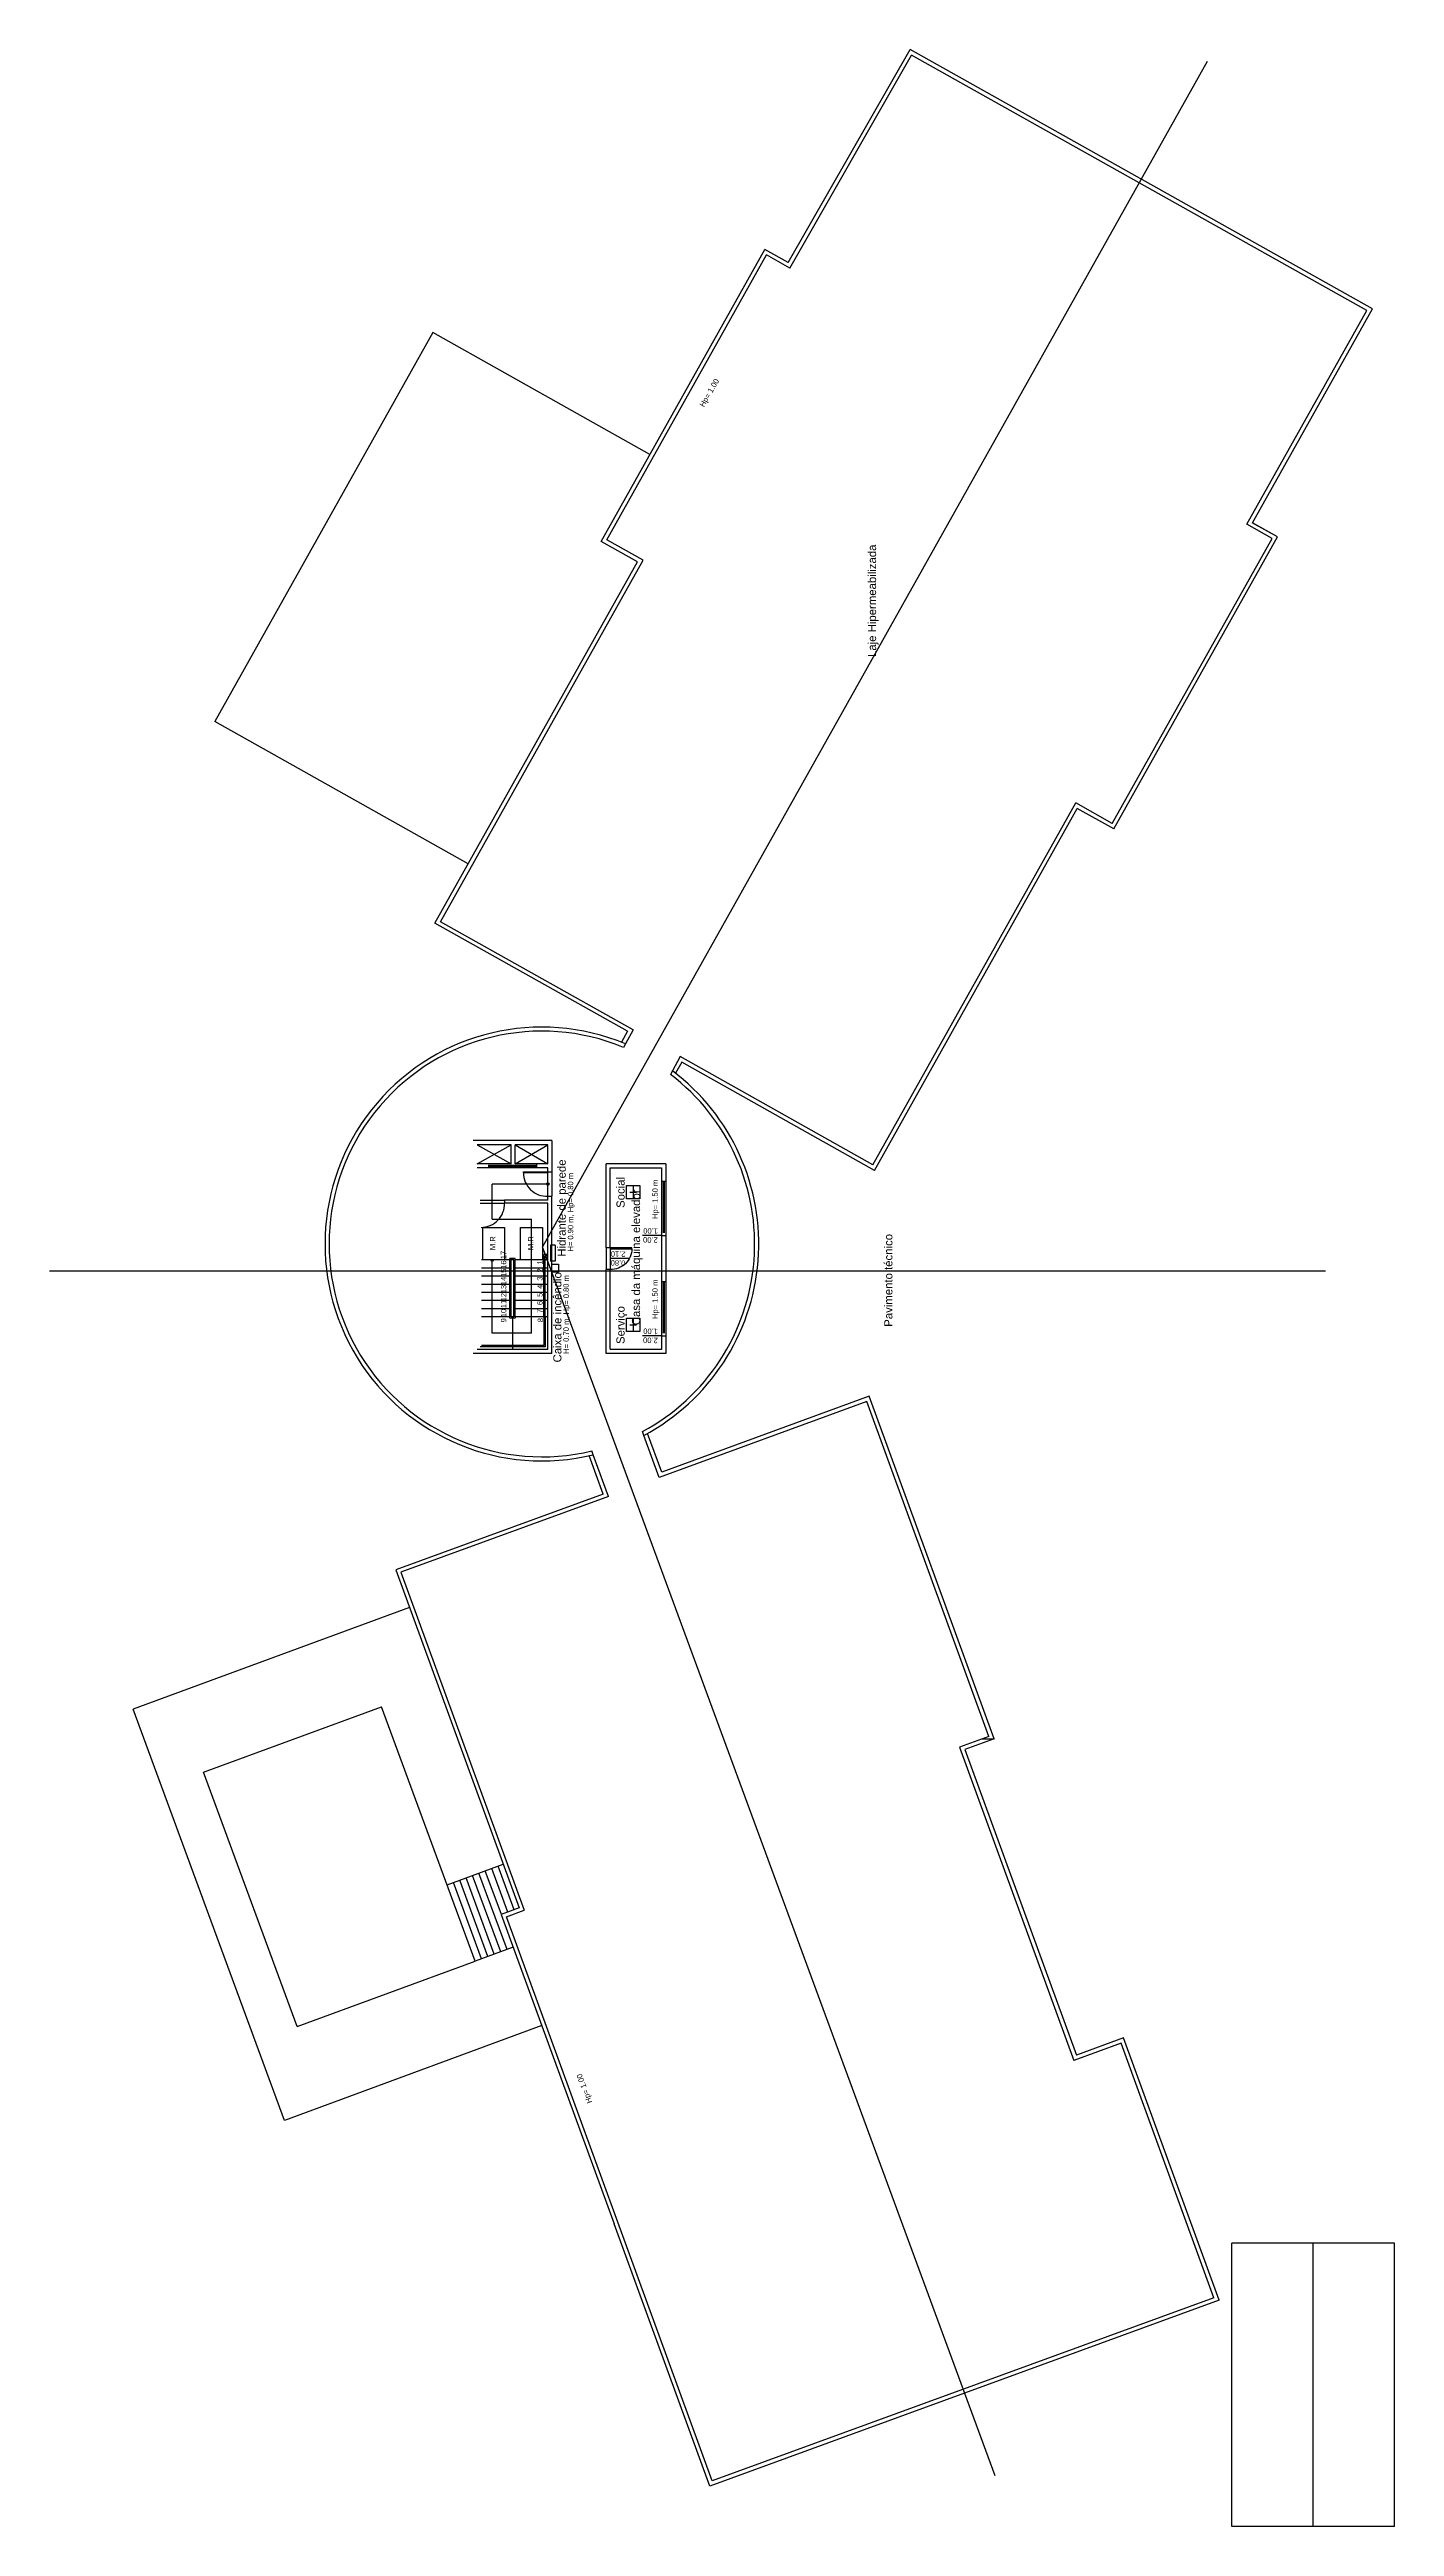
# Model space of a CAD drawing. Header units: millimetres. Extents: x -210 to 1173, y -437 to 320.
# Drawn here: x 1075.4 to 1125, y -315.3 to -224 of the extents above; entities that cross this region are included whole.
import ezdxf
from ezdxf.enums import TextEntityAlignment as Align

# ---------------------------------------------------------------- set-up
doc = ezdxf.new("R2010")
doc.units = ezdxf.units.MM
doc.header["$LTSCALE"] = 0.3
for name, pattern in [('DASHDOTX2', [50.8, 25.4, -12.7, 0, -12.7]), ('DASHED2', [9.525, 6.35, -3.175]), ('LTYPE_6', [168.75, 112.5, -28.125, 0, -28.125])]:
    doc.linetypes.add(name, pattern=pattern)
for name, color, linetype in [('CORTE', 6, 'Continuous'), ('COTAS', 1, 'Continuous'), ('ESQUADRIAS', 3, 'Continuous'), ('LAYER_0', 6, 'Continuous'), ('LINHA DE CORTE', 6, 'DASHDOTX2'), ('PISO', 1, 'Continuous'), ('PROJEÇÃO', 1, 'DASHED2'), ('TEXTOS', 2, 'Continuous'), ('VISTA', 2, 'Continuous')]:
    doc.layers.add(name, color=color, linetype=linetype)
doc.styles.add('2MM 1_100', font='ARIAL.TTF', dxfattribs={"height": 0.2})
doc.styles.add('3MM 1_100', font='ARIAL.TTF', dxfattribs={"height": 0.3})

msp = doc.modelspace()

# ---------------------------------------------------------------- linework, layer by layer
for p, q in [((1118.09, -224.404), (1093.568, -268.12)), ((1110.274, -313.457), (1093.568, -268.12)), ((1122.457, -269.016), (1075.389, -269.016))]:
    msp.add_line(p, q)
at = {"layer": 'CORTE'}
for p, q in [((1093.92, -264.205), (1091.02, -264.205)), ((1092.42, -264.355), (1091.17, -264.355)), ((1091.17, -264.355), (1092.42, -265.055)), ((1091.17, -265.055), (1092.42, -264.355)), ((1092.42, -265.055), (1092.42, -264.355)), ((1092.57, -265.055), (1092.57, -264.355)), ((1093.77, -264.355), (1092.57, -264.355)), ((1092.57, -265.055), (1093.77, -264.355)), ((1092.57, -264.355), (1093.77, -265.055)), ((1093.77, -265.055), (1093.77, -264.355)), ((1093.92, -264.205), (1093.92, -264.205)), ((1093.92, -264.205), (1093.92, -265.355)), ((1092.42, -265.055), (1091.17, -265.055)), ((1093.77, -265.205), (1091.17, -265.205)), ((1093.77, -265.055), (1092.57, -265.055)), ((1093.77, -265.355), (1093.77, -265.205)), ((1095.92, -265.053), (1098.12, -265.053)), ((1095.92, -268.153), (1095.92, -265.055)), ((1096.07, -265.203), (1097.97, -265.203)), ((1096.07, -268.153), (1096.07, -265.205)), ((1097.97, -265.203), (1097.97, -271.903)), ((1098.12, -265.056), (1098.12, -272.05)), ((1093.77, -266.405), (1092.17, -266.405)), ((1093.77, -266.505), (1092.17, -266.505)), ((1093.77, -266.405), (1093.77, -266.255)), ((1093.77, -271.905), (1093.77, -266.505)), ((1093.92, -272.055), (1093.92, -266.255)), ((1094.04, -268.056), (1093.87, -268.056)), ((1093.87, -268.056), (1093.87, -268.656)), ((1094.04, -268.056), (1094.04, -268.656)), ((1096.07, -268.153), (1095.92, -268.153)), ((1094.04, -268.656), (1093.87, -268.656)), ((1095.92, -272.05), (1095.92, -268.953)), ((1096.07, -268.953), (1095.92, -268.953)), ((1096.07, -271.9), (1096.07, -268.953)), ((1093.92, -272.055), (1091.02, -272.055)), ((1093.77, -271.905), (1091.17, -271.905)), ((1098.12, -272.053), (1095.92, -272.053)), ((1097.97, -271.903), (1096.07, -271.903))]:
    msp.add_line(p, q, dxfattribs=at)
msp.add_lwpolyline([(1093.92, -268.756), (1094.17, -268.756), (1094.17, -269.056), (1093.92, -269.056)], close=True, dxfattribs=at)
at = {"layer": 'COTAS'}
for p, q in [((1093.77, -265.805), (1091.72, -265.805)), ((1091.72, -267.105), (1091.72, -265.805)), ((1091.72, -267.105), (1093.17, -267.105)), ((1093.17, -271.305), (1093.17, -267.105)), ((1091.72, -268.605), (1091.669, -268.655)), ((1091.72, -268.605), (1091.769, -268.655)), ((1091.72, -271.305), (1091.72, -268.605)), ((1093.17, -271.305), (1091.72, -271.305))]:
    msp.add_line(p, q, dxfattribs=at)
at = {"layer": 'COTAS', "extrusion": (1.53053e-12, -7.02945e-13, -1)}
for p, q in [((1096.773, -268.553), (1096.07, -268.553)), ((1097.97, -267.703), (1097.267, -267.703)), ((1097.97, -271.403), (1097.267, -271.403))]:
    msp.add_line(p, q, dxfattribs=at)
at = {"layer": 'COTAS'}
msp.add_circle((1093.77, -265.805), 0.05, dxfattribs=at)
at = {"layer": 'ESQUADRIAS'}
msp.add_lwpolyline([(1093.77, -265.355), (1093.77, -265.395), (1092.87, -265.395), (1092.87, -265.355)], close=True, dxfattribs=at)
at = {"layer": 'ESQUADRIAS', "extrusion": (7.44691e-21, 1.22461e-16, -1)}
msp.add_lwpolyline([(-1096.07, -268.153), (-1096.07, -268.193), (-1096.87, -268.193), (-1096.87, -268.153)], close=True, dxfattribs=at)
at = {"layer": 'LAYER_0', "color": 15, "linetype": 'LTYPE_6'}
for p, q in [((1096.792, -266.105), (1097.044, -266.105)), ((1096.92, -265.855), (1096.92, -266.355)), ((1096.792, -271), (1097.044, -271)), ((1096.92, -270.75), (1096.92, -271.25))]:
    msp.add_line(p, q, dxfattribs=at)
at = {"layer": 'LINHA DE CORTE'}
for p, q in [((1093.77, -265.355), (1093.92, -265.355)), ((1092.17, -266.405), (1092.17, -266.505)), ((1093.77, -266.255), (1093.92, -266.255))]:
    msp.add_line(p, q, dxfattribs=at)
at = {"layer": 'PISO'}
for p, q in [((1089.528, -234.403), (1081.482, -248.75)), ((1097.538, -238.894), (1089.528, -234.403)), ((1090.835, -253.995), (1081.482, -248.75)), ((1093.77, -266.255), (1093.77, -265.355)), ((1093.92, -265.355), (1093.92, -266.255)), ((1091.27, -266.405), (1092.17, -266.405)), ((1091.27, -266.505), (1092.17, -266.505)), ((1095.92, -268.153), (1095.92, -268.953)), ((1096.07, -268.153), (1096.07, -268.953)), ((1092.37, -268.605), (1091.32, -268.605)), ((1092.37, -269.205), (1091.32, -269.205)), ((1092.37, -269.505), (1091.32, -269.505)), ((1092.37, -269.805), (1091.32, -269.805)), ((1092.37, -270.105), (1091.32, -270.105)), ((1092.37, -270.405), (1091.32, -270.405)), ((1092.37, -270.705), (1091.32, -270.705)), ((1092.47, -270.705), (1092.47, -271.755)), ((1093.62, -270.705), (1092.57, -270.705)), ((1093.77, -270.705), (1093.67, -270.705)), ((1092.47, -271.805), (1092.47, -271.905)), ((1088.667, -281.42), (1078.472, -285.171)), ((1084.054, -300.34), (1078.472, -285.171)), ((1081.071, -287.499), (1087.64, -285.082)), ((1091.093, -294.466), (1087.64, -285.082)), ((1084.524, -296.884), (1081.071, -287.499)), ((1090.527, -291.478), (1092.123, -290.891)), ((1091.797, -294.207), (1090.761, -291.392)), ((1092.032, -294.121), (1090.996, -291.306)), ((1092.266, -294.035), (1091.231, -291.219)), ((1092.058, -292.743), (1091.465, -291.133)), ((1092.292, -292.657), (1091.7, -291.047)), ((1092.527, -292.57), (1091.934, -290.96)), ((1090.057, -291.651), (1090.527, -291.478)), ((1091.328, -294.38), (1090.292, -291.565)), ((1091.563, -294.294), (1090.527, -291.478)), ((1092.494, -293.951), (1091.563, -294.294)), ((1084.524, -296.884), (1091.093, -294.466)), ((1091.563, -294.294), (1091.093, -294.466)), ((1093.551, -296.846), (1084.054, -300.34)), ((1119.002, -315.319), (1119.002, -304.869)), ((1125.002, -304.869), (1119.002, -304.869)), ((1122.002, -315.319), (1122.002, -304.869)), ((1125.002, -315.319), (1125.002, -304.869)), ((1125.002, -315.319), (1119.002, -315.319))]:
    msp.add_line(p, q, dxfattribs=at)
for points in [[(1096.67, -266.355), (1096.67, -265.855), (1097.17, -265.855), (1097.17, -266.355)], [(1091.368, -268.605), (1091.368, -267.405), (1092.168, -267.405), (1092.168, -268.605)], [(1092.768, -268.605), (1092.768, -267.405), (1093.568, -267.405), (1093.568, -268.605)], [(1096.67, -271.25), (1096.67, -270.75), (1097.17, -270.75), (1097.17, -271.25)]]:
    msp.add_lwpolyline(points, close=True, dxfattribs=at)
for centre, start, end in [((1093.734, -265.392), 180.2167, 272.38523), ((1091.307, -266.541), 270.2167, 2.38523)]:
    msp.add_arc(centre, 0.864, start, end, dxfattribs=at)
at = {"layer": 'PISO', "extrusion": (1.53053e-12, -7.02945e-13, -1)}
msp.add_arc((-1096.109, -268.193, 0), 0.761, 180.00348, 272.94109, dxfattribs=at)
at = {"layer": 'PROJEÇÃO'}
for p, q in [((1091.57, -265.11), (1093.37, -265.11)), ((1091.57, -265.15), (1093.37, -265.15)), ((1093.37, -265.205), (1093.37, -265.055)), ((1097.97, -265.703), (1098.12, -265.703)), ((1098.025, -265.703), (1098.025, -267.703)), ((1098.065, -265.703), (1098.065, -267.703)), ((1097.97, -267.703), (1098.12, -267.703)), ((1092.37, -268.905), (1091.32, -268.905)), ((1097.97, -269.403), (1098.12, -269.403)), ((1098.025, -269.403), (1098.025, -271.403)), ((1098.065, -269.403), (1098.065, -271.403)), ((1097.97, -271.403), (1098.12, -271.403))]:
    msp.add_line(p, q, dxfattribs=at)
at = {"layer": 'VISTA'}
for p, q in [((1102.639, -231.816), (1107.134, -223.96)), ((1102.696, -232.019), (1107.19, -224.164)), ((1124.186, -233.523), (1107.134, -223.96)), ((1123.981, -233.58), (1107.19, -224.164)), ((1095.74, -242.101), (1101.779, -231.333)), ((1095.944, -242.044), (1101.836, -231.537)), ((1102.639, -231.816), (1101.779, -231.333)), ((1102.696, -232.019), (1101.836, -231.537)), ((1119.556, -241.472), (1123.981, -233.58)), ((1119.76, -241.414), (1124.186, -233.523)), ((1097.287, -242.797), (1095.944, -242.044)), ((1114.59, -252.505), (1120.485, -241.993)), ((1114.647, -252.709), (1120.689, -241.935)), ((1120.485, -241.993), (1119.556, -241.472)), ((1120.689, -241.936), (1119.757, -241.413)), ((1120.689, -241.935), (1119.76, -241.414)), ((1089.606, -256.187), (1097.083, -242.854)), ((1089.81, -256.129), (1097.287, -242.797)), ((1097.083, -242.854), (1095.74, -242.101)), ((1105.761, -265.095), (1113.245, -251.75)), ((1105.819, -265.3), (1113.303, -251.955)), ((1114.59, -252.505), (1113.245, -251.75)), ((1114.647, -252.709), (1113.303, -251.955)), ((1096.715, -260.172), (1089.606, -256.187)), ((1096.919, -260.115), (1089.81, -256.129)), ((1096.715, -260.172), (1096.49, -260.575)), ((1096.919, -260.115), (1096.63, -260.632)), ((1096.63, -260.632), (1096.556, -260.764)), ((1098.653, -261.107), (1098.365, -261.626)), ((1105.761, -265.095), (1098.653, -261.107)), ((1098.365, -261.626), (1098.292, -261.759)), ((1098.711, -261.312), (1098.486, -261.719)), ((1105.819, -265.3), (1098.711, -261.312)), ((1092.37, -270.755), (1092.37, -268.555)), ((1092.42, -268.555), (1092.37, -268.555)), ((1092.42, -270.705), (1092.42, -268.555)), ((1092.57, -268.555), (1092.42, -268.555)), ((1092.57, -270.705), (1092.57, -268.555)), ((1093.62, -270.705), (1093.62, -268.405)), ((1093.77, -268.405), (1093.62, -268.405)), ((1093.67, -270.705), (1093.67, -268.455)), ((1093.77, -268.455), (1093.67, -268.455)), ((1092.52, -268.605), (1092.42, -268.605)), ((1092.52, -270.705), (1092.52, -268.605)), ((1093.62, -268.605), (1092.57, -268.605)), ((1093.62, -268.905), (1092.57, -268.905)), ((1093.62, -269.205), (1092.57, -269.205)), ((1093.62, -269.505), (1092.57, -269.505)), ((1093.77, -268.605), (1093.67, -268.605)), ((1093.77, -268.905), (1093.67, -268.905)), ((1093.77, -269.205), (1093.67, -269.205)), ((1093.77, -269.505), (1093.67, -269.505)), ((1093.62, -269.805), (1092.57, -269.805)), ((1093.62, -270.105), (1092.57, -270.105)), ((1093.62, -270.405), (1092.57, -270.405)), ((1093.77, -269.805), (1093.67, -269.805)), ((1093.77, -270.105), (1093.67, -270.105)), ((1093.77, -270.405), (1093.67, -270.405)), ((1092.57, -270.755), (1092.37, -270.755)), ((1092.52, -270.705), (1092.42, -270.705)), ((1092.57, -270.705), (1092.57, -270.755)), ((1093.62, -270.705), (1093.62, -271.755)), ((1093.67, -270.705), (1093.67, -271.805)), ((1093.67, -271.805), (1091.27, -271.805)), ((1093.62, -271.755), (1091.32, -271.755)), ((1105.535, -273.825), (1097.882, -276.626)), ((1105.624, -273.632), (1097.971, -276.433)), ((1110.043, -286.178), (1105.535, -273.825)), ((1110.235, -286.267), (1105.624, -273.632)), ((1097.314, -275.075), (1097.262, -274.933)), ((1095.817, -277.241), (1095.299, -275.822)), ((1095.447, -275.788), (1095.395, -275.646)), ((1096.01, -277.331), (1095.447, -275.788)), ((1097.882, -276.626), (1097.314, -275.075)), ((1097.971, -276.433), (1097.448, -275.003)), ((1095.817, -277.241), (1088.161, -280.035)), ((1096.01, -277.331), (1088.354, -280.125)), ((1088.161, -280.035), (1092.711, -292.503)), ((1088.354, -280.125), (1092.903, -292.592)), ((1110.043, -286.178), (1108.962, -286.572)), ((1108.962, -286.572), (1113.179, -298.127)), ((1110.235, -286.267), (1109.155, -286.662)), ((1109.155, -286.662), (1113.268, -297.935)), ((1109.798, -286.267), (1110.235, -286.267)), ((1092.711, -292.503), (1092.054, -292.744)), ((1092.054, -292.744), (1096.218, -304.156)), ((1092.245, -292.832), (1092.903, -292.592)), ((1099.839, -313.64), (1092.245, -292.832)), ((1114.917, -297.493), (1113.179, -298.127)), ((1115.006, -297.3), (1113.268, -297.935)), ((1118.345, -306.887), (1114.917, -297.493)), ((1118.537, -306.976), (1115.006, -297.3)), ((1099.749, -313.832), (1096.218, -304.156)), ((1118.345, -306.887), (1099.839, -313.64)), ((1118.537, -306.976), (1099.749, -313.832))]:
    msp.add_line(p, q, dxfattribs=at)
for radius, start, end in [(8, 67.36457, 283.70714), (7.85, 67.4915, 283.58547), (7.85, 298.21546, 52.84824), (8, 298.06212, 53.00197)]:
    msp.add_arc((1093.551, -268.016), radius, start, end, dxfattribs=at)

# ---------------------------------------------------------------- texts
at = {"layer": 'TEXTOS'}
for s, height, rotation, style, p in [('Hp= 1.00', 0.2, 59.97069, '2MM 1_100', (1099.728, -236.62)), ('Laje Hipermeabilizada', 0.3, 90, '3MM 1_100', (1105.73, -244.292)), ('Hidrante de parede', 0.3, 90, '3MM 1_100', (1094.281, -266.692)), ('H= 0.90 m, Hp= 0.80 m', 0.2, 90, '2MM 1_100', (1094.608, -266.846)), ('Social', 0.3, 90, '3MM 1_100', (1096.453, -266.115)), ('Hp= 1.50 m', 0.2, 90, '2MM 1_100', (1097.726, -266.372)), ('Casa da máquina elevador', 0.3, 90, '3MM 1_100', (1097.023, -268.508)), ('1.00', 0.2, 177.99044, '2MM 1_100', (1097.563, -267.539)), ('Pavimento técnico', 0.3, 90, '3MM 1_100', (1106.332, -269.358)), ('M.R', 0.2, 90, '2MM 1_100', (1091.738, -267.987)), ('17', 0.2, 90, '2MM 1_100', (1092.137, -268.423)), ('M.R', 0.2, 90, '2MM 1_100', (1093.138, -267.987)), ('2.10', 0.2, 177.99044, '2MM 1_100', (1096.366, -268.389)), ('2.00', 0.2, 177.99044, '2MM 1_100', (1097.556, -267.868)), ('16', 0.2, 90, '2MM 1_100', (1092.14, -268.778)), ('15', 0.2, 90, '2MM 1_100', (1092.14, -269.078)), ('14', 0.2, 90, '2MM 1_100', (1092.14, -269.378)), ('2', 0.2, 90, '2MM 1_100', (1093.478, -268.992)), ('3', 0.2, 90, '2MM 1_100', (1093.478, -269.292)), ('1', 0.2, 90, '2MM 1_100', (1093.478, -268.692)), ('Caixa de incêndio', 0.3, 90, '3MM 1_100', (1094.122, -270.72)), ('H= 0.70 m, Hp= 0.80 m', 0.2, 90, '2MM 1_100', (1094.446, -270.616)), ('0.80', 0.2, 177.99044, '2MM 1_100', (1096.359, -268.718)), ('Hp= 1.50 m', 0.2, 90, '2MM 1_100', (1097.726, -270.058)), ('13', 0.2, 90, '2MM 1_100', (1092.14, -269.678)), ('12', 0.2, 90, '2MM 1_100', (1092.14, -269.978)), ('10', 0.2, 90, '2MM 1_100', (1092.14, -270.563)), ('11', 0.2, 90, '2MM 1_100', (1092.14, -270.23)), ('6', 0.2, 90, '2MM 1_100', (1093.478, -270.192)), ('4', 0.2, 90, '2MM 1_100', (1093.478, -269.592)), ('5', 0.2, 90, '2MM 1_100', (1093.478, -269.892)), ('Serviço', 0.3, 90, '3MM 1_100', (1096.451, -271.006)), ('9', 0.2, 90, '2MM 1_100', (1092.14, -270.83)), ('7', 0.2, 90, '2MM 1_100', (1093.478, -270.492)), ('8', 0.2, 90, '2MM 1_100', (1093.496, -270.824)), ('1.00', 0.2, 177.99044, '2MM 1_100', (1097.563, -271.239)), ('2.00', 0.2, 177.99044, '2MM 1_100', (1097.556, -271.568)), ('Hp= 1.00', 0.2, 110.59697, '2MM 1_100', (1095.118, -299.172))]:
    msp.add_text(s, height=height, rotation=rotation, dxfattribs=dict(at, style=style)).set_placement(p, align=Align.MIDDLE_CENTER)

doc.saveas('drawing.dxf')
